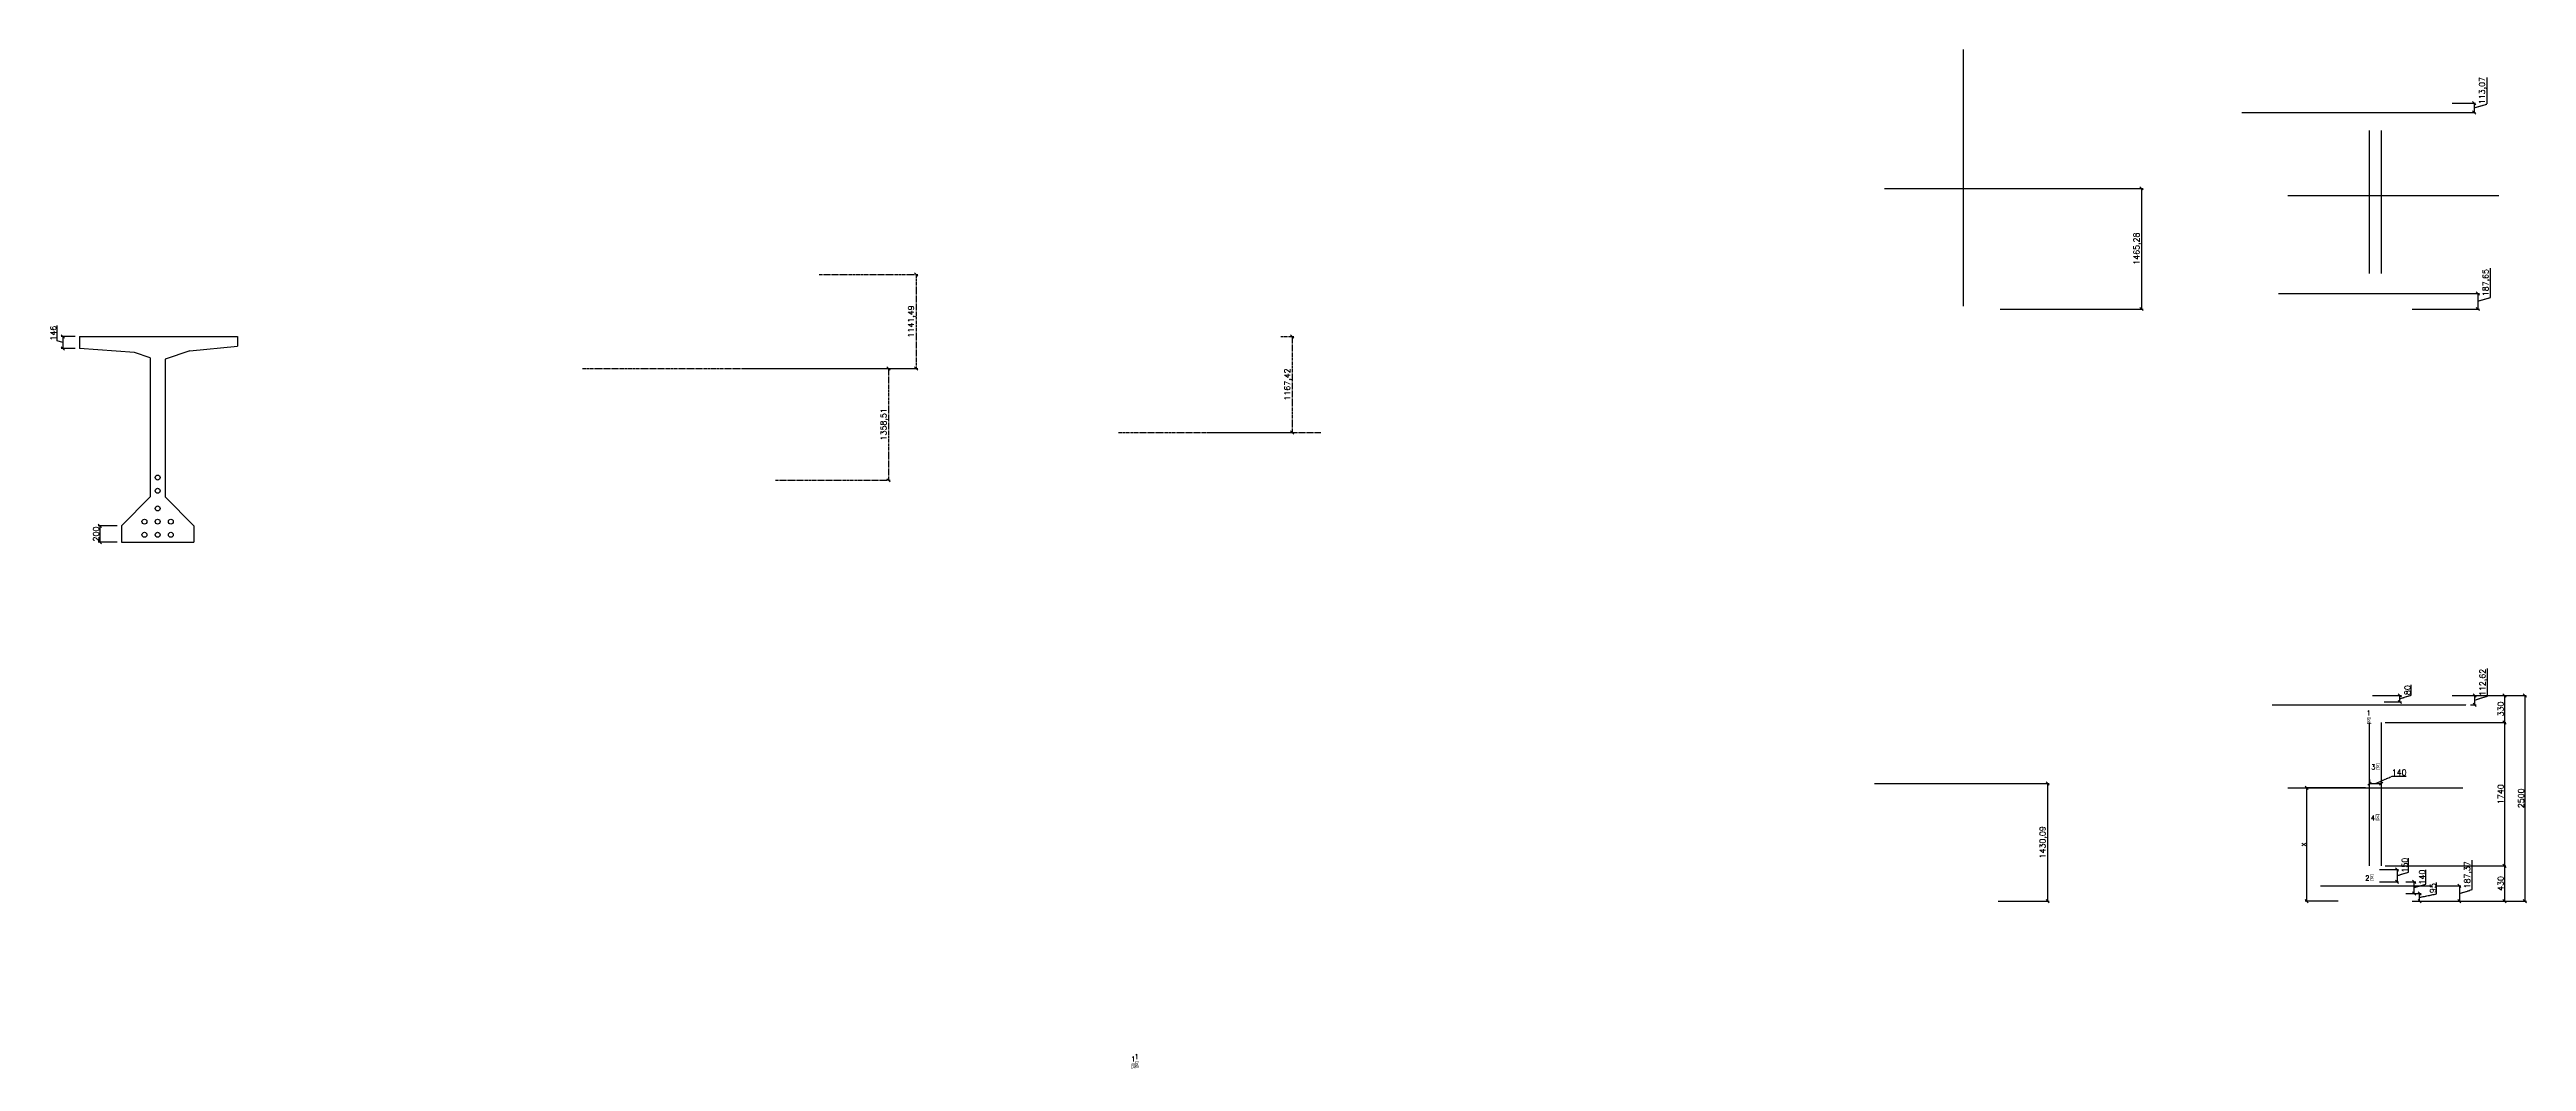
# Model space of a CAD drawing. Header units: millimetres. Extents: x -8236 to 21841, y -8419 to 3874.
import ezdxf

# ---------------------------------------------------------------- set-up
doc = ezdxf.new("R2010")
doc.units = ezdxf.units.MM
doc.linetypes.add('ACAD_ISO02W100', pattern=[15, 12, -3])
doc.linetypes.add('CENTER', pattern=[50.8, 31.75, -6.35, 6.35, -6.35])
doc.styles.get("Standard").update_dxf_attribs({"font": 'txt', "bigfont": 'gbcbig.shx'})
doc.dimstyles.new('ISO-25', dxfattribs={"dimtxt": 70, "dimasz": 40, "dimexe": 20, "dimexo": 50, "dimgap": 10, "dimtad": 1, "dimtxsty": 'Standard', "dimblk": 'OBLIQUE', "dimcen": 5, "dimadec": 0, "dimazin": 0, "dimtfac": 1, "dimtmove": 1, "dimatfit": 3, "dimfxl": 1, "dimarcsym": 0})

# ---------------------------------------------------------------- blocks, each defined once
blk = doc.blocks.new('_Oblique')
at = {"color": 0, "linetype": 'ByBlock', "lineweight": -2}
blk.add_line((-0.5, -0.5), (0.5, 0.5), dxfattribs=at)
blk = doc.blocks.new('*D2')
at = {"color": 0, "linetype": 'CENTER', "lineweight": -2}
for p, q in [((1110, 1141), (2306, 1141)), ((2286, 1141), (2286, 0)), ((311, 0), (2306, 0))]:
    blk.add_line(p, q, dxfattribs=at)
at = {"layer": 'Defpoints', "color": 0, "linetype": 'CENTER'}
for p in [(1060, 1141), (261, 0), (2286, 0)]:
    blk.add_point(p, dxfattribs=at)
at = {"color": 0, "linetype": 'CENTER', "lineweight": -2, "xscale": 40, "yscale": 40, "zscale": 40}
for p, rotation in [((2286, 1141), 90), ((2286, 0), 270)]:
    blk.add_blockref('_Oblique', p, dxfattribs=dict(at, rotation=rotation))
at = {"color": 0, "linetype": 'CENTER', "insert": (2235, 571), "char_height": 70, "attachment_point": 5, "rotation": 90}
blk.add_mtext('1141,49', dxfattribs=at)
blk = doc.blocks.new('*D3')
at = {"color": 0, "linetype": 'CENTER', "lineweight": -2}
for p, q in [((230, 0), (1973, 0)), ((1953, 0), (1953, -1359)), ((580, -1359), (1973, -1359))]:
    blk.add_line(p, q, dxfattribs=at)
at = {"layer": 'Defpoints', "color": 0, "linetype": 'CENTER'}
for p in [(180, 0), (530, -1359), (1953, -1359)]:
    blk.add_point(p, dxfattribs=at)
at = {"color": 0, "linetype": 'CENTER', "lineweight": -2, "xscale": 40, "yscale": 40, "zscale": 40}
for p, rotation in [((1953, 0), 90), ((1953, -1359), 270)]:
    blk.add_blockref('_Oblique', p, dxfattribs=dict(at, rotation=rotation))
at = {"color": 0, "linetype": 'CENTER', "insert": (1902, -679), "char_height": 70, "attachment_point": 5, "rotation": 90}
blk.add_mtext('1358,51', dxfattribs=at)
blk = doc.blocks.new('*D4')
at = {"color": 0, "linetype": 'CENTER', "lineweight": -2}
for p, q in [((6714, 389), (6874, 389)), ((6854, 389), (6854, -778)), ((5834, -778), (6874, -778))]:
    blk.add_line(p, q, dxfattribs=at)
at = {"layer": 'Defpoints', "color": 0, "linetype": 'CENTER'}
for p in [(6664, 389), (5784, -778), (6854, -778)]:
    blk.add_point(p, dxfattribs=at)
at = {"color": 0, "linetype": 'CENTER', "lineweight": -2, "xscale": 40, "yscale": 40, "zscale": 40}
for p, rotation in [((6854, 389), 90), ((6854, -778), 270)]:
    blk.add_blockref('_Oblique', p, dxfattribs=dict(at, rotation=rotation))
at = {"color": 0, "linetype": 'CENTER', "insert": (6804, -195), "char_height": 70, "attachment_point": 5, "rotation": 90}
blk.add_mtext('1167,42', dxfattribs=at)
blk = doc.blocks.new('*D5')
at = {"color": 0, "lineweight": -2}
for p, q in [((-8145, 337), (-8145, 521)), ((-8075, 316), (-8145, 337)), ((-7923, 389), (-8095, 389)), ((-8075, 389), (-8075, 243)), ((-7923, 243), (-8095, 243))]:
    blk.add_line(p, q, dxfattribs=at)
at = {"layer": 'Defpoints', "color": 0, "lineweight": -3}
for p in [(-7873, 389), (-8075, 243), (-7873, 243)]:
    blk.add_point(p, dxfattribs=at)
at = {"color": 0, "lineweight": -2, "xscale": 40, "yscale": 40, "zscale": 40}
for p, rotation in [((-8075, 389), 90), ((-8075, 243), 270)]:
    blk.add_blockref('_Oblique', p, dxfattribs=dict(at, rotation=rotation))
at = {"color": 0, "lineweight": -3, "insert": (-8190, 429), "char_height": 70, "attachment_point": 5, "rotation": 90}
blk.add_mtext('146', dxfattribs=at)
blk = doc.blocks.new('*D6')
at = {"color": 0, "lineweight": -2}
for p, q in [((-7413, -1911), (-7646, -1911)), ((-7626, -1911), (-7626, -2111)), ((-7413, -2111), (-7646, -2111))]:
    blk.add_line(p, q, dxfattribs=at)
at = {"layer": 'Defpoints', "color": 0, "lineweight": -3}
for p in [(-7363, -1911), (-7626, -2111), (-7363, -2111)]:
    blk.add_point(p, dxfattribs=at)
at = {"color": 0, "lineweight": -2, "xscale": 40, "yscale": 40, "zscale": 40}
for p, rotation in [((-7626, -1911), 90), ((-7626, -2111), 270)]:
    blk.add_blockref('_Oblique', p, dxfattribs=dict(at, rotation=rotation))
at = {"color": 0, "lineweight": -3, "insert": (-7671, -2011), "char_height": 70, "attachment_point": 5, "rotation": 90}
blk.add_mtext('200', dxfattribs=at)
blk = doc.blocks.new('*D7')
at = {"color": 0, "linetype": 'ACAD_ISO02W100', "lineweight": -2}
for p, q in [((15122, 2188), (17186, 2188)), ((17166, 2188), (17166, 722)), ((15452, 722), (17186, 722))]:
    blk.add_line(p, q, dxfattribs=at)
at = {"layer": 'Defpoints', "color": 0, "linetype": 'ACAD_ISO02W100', "lineweight": -3}
for p in [(15072, 2188), (15402, 722), (17166, 722)]:
    blk.add_point(p, dxfattribs=at)
at = {"color": 0, "linetype": 'ACAD_ISO02W100', "lineweight": -2, "xscale": 40, "yscale": 40, "zscale": 40}
for p, rotation in [((17166, 2188), 90), ((17166, 722), 270)]:
    blk.add_blockref('_Oblique', p, dxfattribs=dict(at, rotation=rotation))
at = {"color": 0, "linetype": 'ACAD_ISO02W100', "lineweight": -3, "insert": (17116, 1455), "char_height": 70, "attachment_point": 5, "rotation": 90}
blk.add_mtext('1465,28', dxfattribs=at)
blk = doc.blocks.new('*D8')
at = {"color": 0, "linetype": 'ACAD_ISO02W100', "lineweight": -2}
for p, q in [((21363, 3213), (21363, 3536)), ((20940, 3222), (21225, 3222)), ((20940, 3109), (21225, 3109)), ((21205, 3222), (21205, 3109)), ((21205, 3166), (21363, 3213))]:
    blk.add_line(p, q, dxfattribs=at)
at = {"layer": 'Defpoints', "color": 0, "linetype": 'ACAD_ISO02W100', "lineweight": -3}
for p in [(20890, 3222), (20890, 3109), (21205, 3109)]:
    blk.add_point(p, dxfattribs=at)
at = {"color": 0, "linetype": 'ACAD_ISO02W100', "lineweight": -2, "xscale": 40, "yscale": 40, "zscale": 40}
for p, rotation in [((21205, 3222), 90), ((21205, 3109), 270)]:
    blk.add_blockref('_Oblique', p, dxfattribs=dict(at, rotation=rotation))
at = {"color": 0, "linetype": 'ACAD_ISO02W100', "lineweight": -3, "insert": (21312, 3375), "char_height": 70, "attachment_point": 5, "rotation": 90}
blk.add_mtext('113,07', dxfattribs=at)
blk = doc.blocks.new('*D9')
at = {"color": 0, "linetype": 'ACAD_ISO02W100', "lineweight": -2}
for p, q in [((21406, 863), (21406, 1222)), ((20455, 910), (21269, 910)), ((21249, 910), (21249, 722)), ((20455, 722), (21269, 722)), ((21249, 816), (21406, 863))]:
    blk.add_line(p, q, dxfattribs=at)
at = {"layer": 'Defpoints', "color": 0, "linetype": 'ACAD_ISO02W100', "lineweight": -3}
for p in [(20405, 910), (20405, 722), (21249, 722)]:
    blk.add_point(p, dxfattribs=at)
at = {"color": 0, "linetype": 'ACAD_ISO02W100', "lineweight": -2, "xscale": 40, "yscale": 40, "zscale": 40}
for p, rotation in [((21249, 910), 90), ((21249, 722), 270)]:
    blk.add_blockref('_Oblique', p, dxfattribs=dict(at, rotation=rotation))
at = {"color": 0, "linetype": 'ACAD_ISO02W100', "lineweight": -3, "insert": (21355, 1042), "char_height": 70, "attachment_point": 5, "rotation": 90}
blk.add_mtext('187,65', dxfattribs=at)
blk = doc.blocks.new('*D10')
at = {"color": 0, "linetype": 'ACAD_ISO02W100', "lineweight": -2}
for p, q in [((21369, -3981), (21369, -3646)), ((20940, -3972), (21232, -3972)), ((21161, -4085), (21232, -4085)), ((21212, -3972), (21212, -4085)), ((21212, -4028), (21369, -3981))]:
    blk.add_line(p, q, dxfattribs=at)
at = {"layer": 'Defpoints', "color": 0, "linetype": 'ACAD_ISO02W100', "lineweight": -3}
for p in [(20890, -3972), (21111, -4085), (21212, -4085)]:
    blk.add_point(p, dxfattribs=at)
at = {"color": 0, "linetype": 'ACAD_ISO02W100', "lineweight": -2, "xscale": 40, "yscale": 40, "zscale": 40}
for p, rotation in [((21212, -3972), 90), ((21212, -4085), 270)]:
    blk.add_blockref('_Oblique', p, dxfattribs=dict(at, rotation=rotation))
at = {"color": 0, "linetype": 'ACAD_ISO02W100', "lineweight": -3, "insert": (21318, -3814), "char_height": 70, "attachment_point": 5, "rotation": 90}
blk.add_mtext('112,62', dxfattribs=at)
blk = doc.blocks.new('*D11')
at = {"color": 0, "linetype": 'ACAD_ISO02W100', "lineweight": -2}
for p, q in [((20940, -3972), (21593, -3972)), ((21573, -3972), (21573, -4302)), ((20125, -4302), (21593, -4302))]:
    blk.add_line(p, q, dxfattribs=at)
at = {"layer": 'Defpoints', "color": 0, "linetype": 'ACAD_ISO02W100', "lineweight": -3}
for p in [(20890, -3972), (20075, -4302), (21573, -4302)]:
    blk.add_point(p, dxfattribs=at)
at = {"color": 0, "linetype": 'ACAD_ISO02W100', "lineweight": -2, "xscale": 40, "yscale": 40, "zscale": 40}
for p, rotation in [((21573, -3972), 90), ((21573, -4302), 270)]:
    blk.add_blockref('_Oblique', p, dxfattribs=dict(at, rotation=rotation))
at = {"color": 0, "linetype": 'ACAD_ISO02W100', "lineweight": -3, "insert": (21528, -4137), "char_height": 70, "attachment_point": 5, "rotation": 90}
blk.add_mtext('330', dxfattribs=at)
blk = doc.blocks.new('*D12')
at = {"color": 0, "linetype": 'ACAD_ISO02W100', "lineweight": -2}
for p, q in [((21183, -6331), (21183, -5973)), ((20740, -6285), (21046, -6285)), ((21026, -6285), (21026, -6472)), ((20455, -6472), (21046, -6472)), ((21026, -6378), (21183, -6331))]:
    blk.add_line(p, q, dxfattribs=at)
at = {"layer": 'Defpoints', "color": 0, "linetype": 'ACAD_ISO02W100', "lineweight": -3}
for p in [(20690, -6285), (20405, -6472), (21026, -6472)]:
    blk.add_point(p, dxfattribs=at)
at = {"color": 0, "linetype": 'ACAD_ISO02W100', "lineweight": -2, "xscale": 40, "yscale": 40, "zscale": 40}
for p, rotation in [((21026, -6285), 90), ((21026, -6472), 270)]:
    blk.add_blockref('_Oblique', p, dxfattribs=dict(at, rotation=rotation))
at = {"color": 0, "linetype": 'ACAD_ISO02W100', "lineweight": -3, "insert": (21132, -6152), "char_height": 70, "attachment_point": 5, "rotation": 90}
blk.add_mtext('187,37', dxfattribs=at)
blk = doc.blocks.new('*D13')
at = {"color": 0, "linetype": 'ACAD_ISO02W100', "lineweight": -2}
for p, q in [((20125, -6042), (21593, -6042)), ((21573, -6042), (21573, -6472)), ((20455, -6472), (21593, -6472))]:
    blk.add_line(p, q, dxfattribs=at)
at = {"layer": 'Defpoints', "color": 0, "linetype": 'ACAD_ISO02W100', "lineweight": -3}
for p in [(20075, -6042), (20405, -6472), (21573, -6472)]:
    blk.add_point(p, dxfattribs=at)
at = {"color": 0, "linetype": 'ACAD_ISO02W100', "lineweight": -2, "xscale": 40, "yscale": 40, "zscale": 40}
for p, rotation in [((21573, -6042), 90), ((21573, -6472), 270)]:
    blk.add_blockref('_Oblique', p, dxfattribs=dict(at, rotation=rotation))
at = {"color": 0, "linetype": 'ACAD_ISO02W100', "lineweight": -3, "insert": (21528, -6257), "char_height": 70, "attachment_point": 5, "rotation": 90}
blk.add_mtext('430', dxfattribs=at)
blk = doc.blocks.new('*D14')
at = {"color": 0, "linetype": 'ACAD_ISO02W100', "lineweight": -2}
for p, q in [((20940, -3972), (21841, -3972)), ((21821, -3972), (21821, -6472)), ((20455, -6472), (21841, -6472))]:
    blk.add_line(p, q, dxfattribs=at)
at = {"layer": 'Defpoints', "color": 0, "linetype": 'ACAD_ISO02W100', "lineweight": -3}
for p in [(20890, -3972), (20405, -6472), (21821, -6472)]:
    blk.add_point(p, dxfattribs=at)
at = {"color": 0, "linetype": 'ACAD_ISO02W100', "lineweight": -2, "xscale": 40, "yscale": 40, "zscale": 40}
for p, rotation in [((21821, -3972), 90), ((21821, -6472), 270)]:
    blk.add_blockref('_Oblique', p, dxfattribs=dict(at, rotation=rotation))
at = {"color": 0, "linetype": 'ACAD_ISO02W100', "lineweight": -3, "insert": (21776, -5222), "char_height": 70, "attachment_point": 5, "rotation": 90}
blk.add_mtext('2500', dxfattribs=at)
blk = doc.blocks.new('*D15')
at = {"color": 0, "linetype": 'ACAD_ISO02W100', "lineweight": -2}
for p, q in [((19885, -5094), (19152, -5094)), ((19172, -5094), (19172, -6472)), ((19555, -6472), (19152, -6472))]:
    blk.add_line(p, q, dxfattribs=at)
at = {"layer": 'Defpoints', "color": 0, "linetype": 'ACAD_ISO02W100', "lineweight": -3}
for p in [(19935, -5094), (19172, -6472), (19605, -6472)]:
    blk.add_point(p, dxfattribs=at)
at = {"color": 0, "linetype": 'ACAD_ISO02W100', "lineweight": -2, "xscale": 40, "yscale": 40, "zscale": 40}
for p, rotation in [((19172, -5094), 90), ((19172, -6472), 270)]:
    blk.add_blockref('_Oblique', p, dxfattribs=dict(at, rotation=rotation))
at = {"color": 0, "linetype": 'ACAD_ISO02W100', "lineweight": -3, "insert": (19127, -5783), "char_height": 70, "attachment_point": 5, "rotation": 90}
blk.add_mtext('x', dxfattribs=at)
blk = doc.blocks.new('*D16')
at = {"color": 0, "linetype": 'ACAD_ISO02W100', "lineweight": -2}
for p, q in [((20125, -4302), (21593, -4302)), ((21573, -4302), (21573, -6042)), ((20125, -6042), (21593, -6042))]:
    blk.add_line(p, q, dxfattribs=at)
at = {"layer": 'Defpoints', "color": 0, "linetype": 'ACAD_ISO02W100', "lineweight": -3}
for p in [(20075, -4302), (20075, -6042), (21573, -6042)]:
    blk.add_point(p, dxfattribs=at)
at = {"color": 0, "linetype": 'ACAD_ISO02W100', "lineweight": -2, "xscale": 40, "yscale": 40, "zscale": 40}
for p, rotation in [((21573, -4302), 90), ((21573, -6042), 270)]:
    blk.add_blockref('_Oblique', p, dxfattribs=dict(at, rotation=rotation))
at = {"color": 0, "linetype": 'ACAD_ISO02W100', "lineweight": -3, "insert": (21528, -5172), "char_height": 70, "attachment_point": 5, "rotation": 90}
blk.add_mtext('1740', dxfattribs=at)
blk = doc.blocks.new('*D17')
at = {"color": 0, "linetype": 'ACAD_ISO02W100', "lineweight": -2}
for p, q in [((20442, -3970), (20442, -3845)), ((19973, -3972), (20322, -3972)), ((20115, -4052), (20322, -4052)), ((20302, -4012), (20442, -3970)), ((20302, -4052), (20302, -3972))]:
    blk.add_line(p, q, dxfattribs=at)
at = {"layer": 'Defpoints', "color": 0, "linetype": 'ACAD_ISO02W100', "lineweight": -3}
for p in [(19923, -3972), (20065, -4052), (20302, -3972)]:
    blk.add_point(p, dxfattribs=at)
at = {"color": 0, "linetype": 'ACAD_ISO02W100', "lineweight": -2, "xscale": 40, "yscale": 40, "zscale": 40}
for p, rotation in [((20302, -3972), 90), ((20302, -4052), 270)]:
    blk.add_blockref('_Oblique', p, dxfattribs=dict(at, rotation=rotation))
at = {"color": 0, "linetype": 'ACAD_ISO02W100', "lineweight": -3, "insert": (20397, -3908), "char_height": 70, "attachment_point": 5, "rotation": 90}
blk.add_mtext('80', dxfattribs=at)
blk = doc.blocks.new('*D18')
at = {"color": 0, "linetype": 'ACAD_ISO02W100', "lineweight": -2}
for p, q in [((20750, -6383), (20750, -6246)), ((20375, -6377), (20564, -6377)), ((20455, -6472), (20564, -6472)), ((20544, -6472), (20544, -6377)), ((20544, -6425), (20750, -6383))]:
    blk.add_line(p, q, dxfattribs=at)
at = {"layer": 'Defpoints', "color": 0, "linetype": 'ACAD_ISO02W100', "lineweight": -3}
for p in [(20325, -6377), (20405, -6472), (20544, -6377)]:
    blk.add_point(p, dxfattribs=at)
at = {"color": 0, "linetype": 'ACAD_ISO02W100', "lineweight": -2, "xscale": 40, "yscale": 40, "zscale": 40}
for p, rotation in [((20544, -6377), 90), ((20544, -6472), 270)]:
    blk.add_blockref('_Oblique', p, dxfattribs=dict(at, rotation=rotation))
at = {"color": 0, "linetype": 'ACAD_ISO02W100', "lineweight": -3, "insert": (20705, -6314), "char_height": 70, "attachment_point": 5, "rotation": 90}
blk.add_mtext('95', dxfattribs=at)
blk = doc.blocks.new('*D19')
at = {"color": 0, "linetype": 'ACAD_ISO02W100', "lineweight": -2}
for p, q in [((20375, -6237), (20499, -6237)), ((20479, -6377), (20479, -6237)), ((20479, -6307), (20619, -6265)), ((20619, -6265), (20619, -6093)), ((20375, -6377), (20499, -6377))]:
    blk.add_line(p, q, dxfattribs=at)
at = {"layer": 'Defpoints', "color": 0, "linetype": 'ACAD_ISO02W100', "lineweight": -3}
for p in [(20325, -6237), (20479, -6237), (20325, -6377)]:
    blk.add_point(p, dxfattribs=at)
at = {"color": 0, "linetype": 'ACAD_ISO02W100', "lineweight": -2, "xscale": 40, "yscale": 40, "zscale": 40}
for p, rotation in [((20479, -6237), 90), ((20479, -6377), 270)]:
    blk.add_blockref('_Oblique', p, dxfattribs=dict(at, rotation=rotation))
at = {"color": 0, "linetype": 'ACAD_ISO02W100', "lineweight": -3, "insert": (20574, -6179), "char_height": 70, "attachment_point": 5, "rotation": 90}
blk.add_mtext('140', dxfattribs=at)
blk = doc.blocks.new('*D20')
at = {"color": 0, "linetype": 'ACAD_ISO02W100', "lineweight": -2}
for p, q in [((20409, -6120), (20409, -5948)), ((20055, -6087), (20289, -6087)), ((20055, -6237), (20289, -6237)), ((20269, -6087), (20269, -6237)), ((20269, -6162), (20409, -6120))]:
    blk.add_line(p, q, dxfattribs=at)
at = {"layer": 'Defpoints', "color": 0, "linetype": 'ACAD_ISO02W100', "lineweight": -3}
for p in [(20005, -6087), (20005, -6237), (20269, -6237)]:
    blk.add_point(p, dxfattribs=at)
at = {"color": 0, "linetype": 'ACAD_ISO02W100', "lineweight": -2, "xscale": 40, "yscale": 40, "zscale": 40}
for p, rotation in [((20269, -6087), 90), ((20269, -6237), 270)]:
    blk.add_blockref('_Oblique', p, dxfattribs=dict(at, rotation=rotation))
at = {"color": 0, "linetype": 'ACAD_ISO02W100', "lineweight": -3, "insert": (20364, -6034), "char_height": 70, "attachment_point": 5, "rotation": 90}
blk.add_mtext('150', dxfattribs=at)
blk = doc.blocks.new('*D21')
at = {"color": 0, "linetype": 'ACAD_ISO02W100', "lineweight": -2}
for p, q in [((19935, -4994), (19935, -5024)), ((19935, -5044), (20075, -5044)), ((20005, -5044), (20209, -4954)), ((20075, -5044), (20075, -5024)), ((20209, -4954), (20381, -4954))]:
    blk.add_line(p, q, dxfattribs=at)
at = {"layer": 'Defpoints', "color": 0, "linetype": 'ACAD_ISO02W100', "lineweight": -3}
for p in [(19935, -5044), (20075, -5044), (20075, -5094)]:
    blk.add_point(p, dxfattribs=at)
at = {"color": 0, "linetype": 'ACAD_ISO02W100', "lineweight": -2, "xscale": 40, "yscale": 40, "zscale": 40, "rotation": 180}
blk.add_blockref('_Oblique', (19935, -5044), dxfattribs=at)
at = {"color": 0, "linetype": 'ACAD_ISO02W100', "lineweight": -2, "xscale": 40, "yscale": 40, "zscale": 40}
blk.add_blockref('_Oblique', (20075, -5044), dxfattribs=at)
at = {"color": 0, "linetype": 'ACAD_ISO02W100', "lineweight": -3, "insert": (20295, -4909), "char_height": 70, "attachment_point": 5}
blk.add_mtext('140', dxfattribs=at)
blk = doc.blocks.new('*D34')
at = {"color": 0, "linetype": 'ACAD_ISO02W100', "lineweight": -2}
for p, q in [((15096, -5042), (16047, -5042)), ((16027, -5042), (16027, -6472)), ((15426, -6472), (16047, -6472))]:
    blk.add_line(p, q, dxfattribs=at)
at = {"layer": 'Defpoints', "color": 0, "linetype": 'ACAD_ISO02W100', "lineweight": -3}
for p in [(15046, -5042), (15376, -6472), (16027, -6472)]:
    blk.add_point(p, dxfattribs=at)
at = {"color": 0, "linetype": 'ACAD_ISO02W100', "lineweight": -2, "xscale": 40, "yscale": 40, "zscale": 40}
for p, rotation in [((16027, -5042), 90), ((16027, -6472), 270)]:
    blk.add_blockref('_Oblique', p, dxfattribs=dict(at, rotation=rotation))
at = {"color": 0, "linetype": 'ACAD_ISO02W100', "lineweight": -3, "insert": (15976, -5757), "char_height": 70, "attachment_point": 5, "rotation": 90}
blk.add_mtext('1430,09', dxfattribs=at)

msp = doc.modelspace()

# ---------------------------------------------------------------- linework, layer by layer
at = {"color": 1, "linetype": 'ACAD_ISO02W100', "lineweight": -3}
for p, q in [((15002.457, 3874.459), (15002.457, 755.347)), ((18385.477, 3109.164), (21205.438, 3109.164)), ((14046.056, 2187.515), (16026.61, 2187.515)), ((18942.587, 2099.916), (21503.904, 2099.916)), ((18828.145, 909.878), (20861.14, 909.878)), ((18752.447, -4084.705), (21110.782, -4084.705)), ((13922.786, -5041.989), (16009.241, -5041.989)), ((18942.587, -5094.395), (21072.256, -5094.395)), ((19339.147, -6284.71), (20689.545, -6284.71))]:
    msp.add_line(p, q, dxfattribs=at)
at = {"color": 1, "lineweight": -3}
for p, q in [((19935.428, 1152.23), (19935.428, 2892.23)), ((20075.428, 2892.23), (20075.428, 1152.23))]:
    msp.add_line(p, q, dxfattribs=at)
for p, q in [((-7873.396, 389.196), (-7873.396, 243.196)), ((-7873.396, 389.196), (-5953.396, 389.196)), ((-5953.396, 389.196), (-5953.396, 269.196)), ((-7205.396, 193.196), (-7873.396, 243.196)), ((-7013.396, 129.196), (-7205.396, 193.196)), ((-7013.396, 129.196), (-7013.396, -1560.804)), ((-6533.396, 214.196), (-6833.396, 114.196)), ((-6833.396, 114.196), (-6833.396, -1560.804)), ((-6533.396, 214.196), (-5953.396, 269.196)), ((-7363.396, -1910.804), (-7013.396, -1560.804)), ((-6483.396, -1910.804), (-6833.396, -1560.804)), ((-7363.396, -1910.804), (-7363.396, -2110.804)), ((-6483.396, -1910.804), (-6483.396, -2110.804)), ((-7363.396, -2110.804), (-6483.396, -2110.804))]:
    msp.add_line(p, q)
at = {"color": 1, "linetype": 'CENTER'}
for p, q in [((-1764.255, 0), (2285.691, 0)), ((4744.207, -778.225), (7202.601, -778.225))]:
    msp.add_line(p, q, dxfattribs=at)
at = {"lineweight": -3}
for p, q in [((19935.428, -6042.081), (19935.428, -4302.081)), ((20075.428, -4302.081), (20075.428, -6042.081))]:
    msp.add_line(p, q, dxfattribs=at)
for centre in [(-6923.396, -1325.804), (-6923.396, -1485.804), (-6923.396, -1700.804), (-7083.396, -1860.804), (-7083.396, -2020.804), (-6923.396, -1860.804), (-6923.396, -2020.804), (-6763.396, -1860.804), (-6763.396, -2020.804)]:
    msp.add_circle(centre, 30)

# ---------------------------------------------------------------- texts
at = {"linetype": 'ACAD_ISO02W100', "lineweight": -3, "char_height": 60, "attachment_point": 1}
for s, width, insert in [('1区', 102.84422, (19898.74, -4155.731)), ('3区', 118.63734, (19955.737, -4812.628)), ('4区', 118.63734, (19951.192, -5430.22)), ('2区', 118.63734, (19883.023, -6161.339)), ('1区', 102.84422, (4897.983, -8359.205)), ('1区', 102.84422, (4937.613, -8331.485))]:
    msp.add_mtext_dynamic_manual_height_columns(s, width=width, gutter_width=12.5, heights=[0], dxfattribs=dict(at, insert=insert))

# ---------------------------------------------------------------- dimensions: what is measured, and where the dimension line sits
at = {"color": 1, "linetype": 'ACAD_ISO02W100', "lineweight": -3}
for base, p1, p2, picture, middle in [((21205.438, 3109.164), (20890.428, 3222.23), (20890.428, 3109.164), '*D8', (21312.105, 3222.947)), ((17166.4675, 722.2304), (15072.4572, 2187.5147), (15402.4572, 722.2304), '*D7', (17115.6341, 1454.8726)), ((21248.5, 722.23), (20405.428, 909.878), (20405.428, 722.23), '*D9', (21355.167, 873.304)), ((16026.923, -6472.081), (15046.326, -5041.989), (15376.326, -6472.081), '*D34', (15976.09, -5757.035))]:
    dim = msp.add_linear_dim(base=base, p1=p1, p2=p2, angle=90, dimstyle='ISO-25', dxfattribs=at)
    dim.commit()
    dim.dimension.update_dxf_attribs({"geometry": picture, "text_midpoint": middle})
at = {"color": 1, "linetype": 'CENTER'}
for base, p1, p2, picture, middle in [((2285.691, 0), (1060, 1141.492), (260.718, 0), '*D2', (2234.858, 570.746)), ((6854.369, -778.225), (6664.451, 389.196), (5784.451, -778.225), '*D4', (6803.536, -194.515)), ((1952.925, -1358.508), (180, 0), (530, -1358.508), '*D3', (1902.092, -679.254))]:
    dim = msp.add_linear_dim(base=base, p1=p1, p2=p2, angle=90, dimstyle='ISO-25', dxfattribs=at)
    dim.commit()
    dim.dimension.update_dxf_attribs({"geometry": picture, "text_midpoint": middle})
at = {"color": 1, "lineweight": -3}
for base, p1, p2, picture, middle in [((-8075.078, 243.196), (-7873.396, 389.196), (-7873.396, 243.196), '*D5', (-8190.078, 347.196)), ((-7625.759, -2110.804), (-7363.396, -1910.804), (-7363.396, -2110.804), '*D6', (-7670.759, -2010.804))]:
    dim = msp.add_linear_dim(base=base, p1=p1, p2=p2, angle=90, dimstyle='ISO-25', dxfattribs=at)
    dim.commit()
    dim.dimension.update_dxf_attribs({"geometry": picture, "text_midpoint": middle})
at = {"linetype": 'ACAD_ISO02W100', "lineweight": -3}
for base, p1, p2, picture, middle in [((20302.048, -3972.081), (20065.428, -4052.081), (19922.928, -3972.081), '*D17', (20397.048, -3960.081)), ((21211.673, -4084.705), (20890.428, -3972.081), (21110.782, -4084.705), '*D10', (21318.339, -3971.143)), ((21573.122, -4302.081), (20890.428, -3972.081), (20075.428, -4302.081), '*D11', (21528.122, -4137.081)), ((21820.973, -6472.081), (20890.428, -3972.081), (20405.428, -6472.081), '*D14', (21775.973, -5222.081)), ((21573.122, -6042.081), (20075.428, -4302.081), (20075.428, -6042.081), '*D16', (21528.122, -5172.081)), ((20269.438, -6237.081), (20005.428, -6087.081), (20005.428, -6237.081), '*D20', (20364.438, -6110.081)), ((21025.784, -6472.081), (20689.545, -6284.71), (20405.428, -6472.081), '*D12', (21132.451, -6321.146)), ((21573.122, -6472.081), (20075.428, -6042.081), (20405.428, -6472.081), '*D13', (21528.122, -6257.081)), ((20479.455, -6237.081), (20325.428, -6377.081), (20325.428, -6237.081), '*D19', (20574.455, -6255.081))]:
    dim = msp.add_linear_dim(base=base, p1=p1, p2=p2, angle=90, dimstyle='ISO-25', dxfattribs=at)
    dim.commit()
    dim.dimension.update_dxf_attribs({"geometry": picture, "text_midpoint": middle})
dim = msp.add_linear_dim(base=(19172.064, -6472.081), p1=(19935.428, -5094.395), p2=(19605.428, -6472.081), angle=90, text='x', dimstyle='ISO-25', dxfattribs=at)
dim.commit()
dim.dimension.update_dxf_attribs({"geometry": '*D15', "text_midpoint": (19127.064, -5783.238)})
dim = msp.add_linear_dim(base=(20075.428, -5044.395), p1=(19935.428, -5044.395), p2=(20075.428, -5094.395), dimstyle='ISO-25', dxfattribs=at)
dim.commit()
dim.dimension.update_dxf_attribs({"geometry": '*D21', "text_midpoint": (20219.095, -4954.395), "dimtype": 160})
dim = msp.add_linear_dim(base=(20543.892, -6377.081), p1=(20405.428, -6472.081), p2=(20325.428, -6377.081), angle=90, dimstyle='ISO-25', dxfattribs=at)
dim.commit()
dim.dimension.update_dxf_attribs({"geometry": '*D18', "text_midpoint": (20750.158, -6372.581), "dimtype": 160})

doc.saveas('drawing.dxf')
